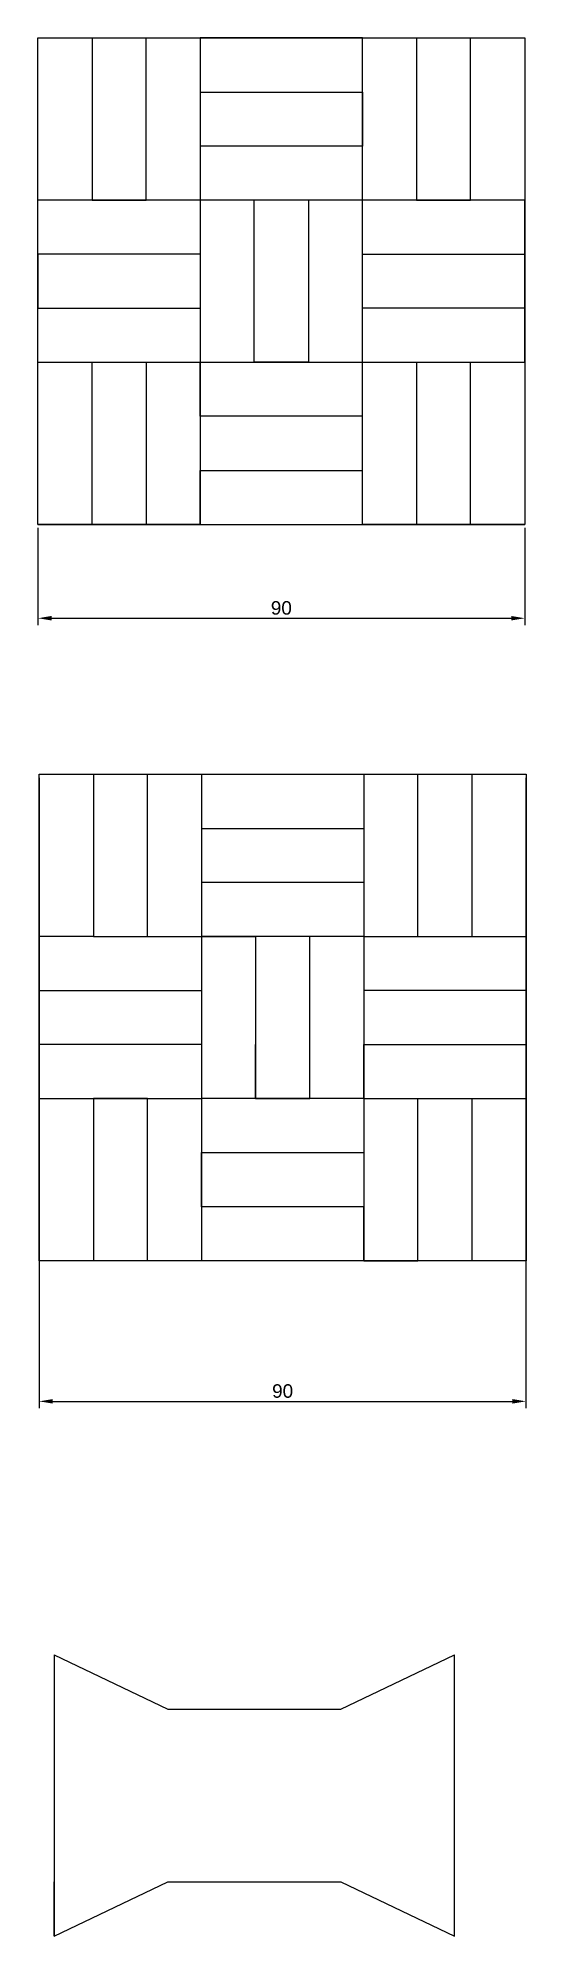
# Model space of a CAD drawing. Header units: millimetres. Extents: x 880 to 2522, y 2327 to 2730.
# Drawn here: x 880.3 to 970.6, y 2341.2 to 2692.4 of the extents above; entities that cross this region are included whole.
import ezdxf

# ---------------------------------------------------------------- set-up
doc = ezdxf.new("R2010")
doc.units = ezdxf.units.MM
doc.styles.get("Standard").update_dxf_attribs({"font": 'arial.ttf'})
doc.dimstyles.new('ISO-25', dxfattribs={"dimtxt": 2.5, "dimasz": 2.5, "dimexe": 1.25, "dimexo": 0.625, "dimtad": 1, "dimtxsty": 'Standard', "dimcen": 2.5, "dimadec": 0, "dimazin": 0, "dimtfac": 1, "dimtmove": 0, "dimatfit": 3, "dimfxl": 1, "dimarcsym": 0})

msp = doc.modelspace()

# ---------------------------------------------------------------- blocks, each defined once
blk = doc.blocks.new('*D1')
at = {"color": 0, "lineweight": -2, "transparency": 16777216}
for p, q in [((880.32, 2601.74), (880.32, 2583.75)), ((970.32, 2601.74), (970.32, 2583.75)), ((882.82, 2585), (967.82, 2585))]:
    blk.add_line(p, q, dxfattribs=at)
at = {"color": 0, "transparency": 16777216}
for points in [[(882.82, 2585.42), (882.82, 2584.59), (880.32, 2585)], [(967.82, 2585.42), (967.82, 2584.59), (970.32, 2585)]]:
    blk.add_solid(points, dxfattribs=at)
at = {"layer": 'Defpoints', "color": 0, "transparency": 16777216}
for p in [(880.32, 2602.37), (970.32, 2602.37), (970.32, 2585)]:
    blk.add_point(p, dxfattribs=at)
at = {"color": 0, "transparency": 16777216, "insert": (925.32, 2586.9), "char_height": 2.5, "attachment_point": 5}
blk.add_mtext('90', dxfattribs=at)
blk = doc.blocks.new('*D83')
at = {"color": 0, "lineweight": -2, "transparency": 16777216}
for p, q in [((880.56, 2555.5), (880.56, 2438.86)), ((970.56, 2555.5), (970.56, 2438.86)), ((883.06, 2440.11), (968.06, 2440.11))]:
    blk.add_line(p, q, dxfattribs=at)
at = {"color": 0, "transparency": 16777216}
for points in [[(883.06, 2440.53), (883.06, 2439.7), (880.56, 2440.11)], [(968.06, 2440.53), (968.06, 2439.7), (970.56, 2440.11)]]:
    blk.add_solid(points, dxfattribs=at)
at = {"layer": 'Defpoints', "color": 0, "transparency": 16777216}
for p in [(880.56, 2556.13), (970.56, 2556.13), (970.56, 2440.11)]:
    blk.add_point(p, dxfattribs=at)
at = {"color": 0, "transparency": 16777216, "insert": (925.56, 2442.01), "char_height": 2.5, "attachment_point": 5}
blk.add_mtext('90', dxfattribs=at)

# ---------------------------------------------------------------- dimensions: what is measured, and where the dimension line sits
for base, p1, p2, picture, middle in [((970.32, 2585.003), (880.32, 2602.366), (970.32, 2602.366), '*D1', (925.32, 2586.905)), ((970.565, 2440.112), (880.565, 2556.126), (970.565, 2556.126), '*D83', (925.565, 2442.014))]:
    dim = msp.add_linear_dim(base=base, p1=p1, p2=p2, dimstyle='ISO-25')
    dim.commit()
    dim.dimension.update_dxf_attribs({"geometry": picture, "text_midpoint": middle})

# ---------------------------------------------------------------- linework, layer by layer
for p, q in [((880.32, 2602.366), (880.32, 2692.366)), ((880.32, 2692.366), (970.32, 2692.366)), ((880.32, 2692.366), (890.32, 2692.366)), ((890.32, 2692.366), (890.32, 2662.366)), ((900.32, 2662.366), (900.32, 2692.366)), ((900.32, 2692.366), (910.32, 2692.366)), ((940.32, 2692.366), (910.32, 2692.366)), ((910.32, 2692.366), (910.32, 2602.366)), ((910.32, 2692.366), (910.32, 2682.366)), ((940.32, 2602.366), (940.32, 2692.366)), ((940.32, 2692.366), (950.32, 2692.366)), ((950.32, 2692.366), (950.32, 2662.366)), ((960.32, 2662.366), (960.32, 2692.366)), ((970.32, 2692.366), (970.32, 2602.366)), ((910.32, 2682.366), (940.32, 2682.366)), ((940.32, 2682.366), (940.32, 2672.366)), ((940.32, 2672.366), (910.32, 2672.366)), ((970.32, 2662.366), (880.32, 2662.366)), ((890.32, 2662.366), (900.32, 2662.366)), ((920.32, 2662.366), (910.32, 2662.366)), ((910.32, 2662.366), (910.32, 2652.366)), ((920.32, 2632.366), (920.32, 2662.366)), ((970.32, 2662.366), (930.32, 2662.366)), ((930.32, 2662.366), (930.32, 2652.366)), ((950.32, 2662.366), (960.32, 2662.366)), ((970.32, 2632.366), (970.32, 2662.366)), ((970.32, 2652.366), (970.32, 2662.366)), ((910.32, 2652.366), (880.32, 2652.366)), ((880.32, 2652.366), (880.32, 2642.366)), ((930.32, 2652.366), (930.32, 2632.366)), ((940.32, 2642.366), (940.32, 2652.366)), ((940.32, 2652.366), (970.32, 2652.366)), ((880.32, 2642.366), (910.32, 2642.366)), ((970.32, 2642.366), (940.32, 2642.366)), ((970.32, 2632.366), (970.32, 2642.366)), ((880.32, 2602.366), (880.32, 2632.366)), ((880.32, 2632.366), (970.32, 2632.366)), ((890.32, 2602.366), (890.32, 2632.366)), ((890.32, 2632.366), (900.32, 2632.366)), ((900.32, 2632.366), (900.32, 2602.366)), ((910.32, 2622.366), (910.32, 2632.366)), ((910.32, 2632.366), (940.32, 2632.366)), ((930.32, 2632.366), (920.32, 2632.366)), ((940.32, 2632.366), (950.32, 2632.366)), ((950.32, 2632.366), (950.32, 2602.366)), ((960.32, 2602.366), (960.32, 2632.366)), ((960.32, 2632.366), (970.32, 2632.366)), ((940.32, 2622.366), (910.32, 2622.366)), ((940.32, 2612.366), (940.32, 2622.366)), ((910.32, 2602.366), (910.32, 2612.366)), ((910.32, 2612.366), (940.32, 2612.366)), ((880.32, 2602.366), (880.32, 2602.366)), ((880.32, 2602.366), (970.32, 2602.366)), ((910.32, 2602.366), (880.32, 2602.366)), ((880.32, 2602.366), (890.32, 2602.366)), ((900.32, 2602.366), (910.32, 2602.366)), ((970.32, 2602.366), (940.32, 2602.366)), ((950.32, 2602.366), (960.32, 2602.366))]:
    msp.add_line(p, q)
for points in [[(880.565, 2556.126), (970.565, 2556.126), (970.565, 2466.126), (880.565, 2466.126), (880.565, 2556.126)], [(880.565, 2556.126), (890.565, 2556.126), (890.565, 2526.126), (900.565, 2526.126), (900.565, 2556.126), (910.565, 2556.126), (910.565, 2466.126), (900.565, 2466.126), (900.565, 2496.126), (890.565, 2496.126), (890.565, 2466.126)], [(910.565, 2556.126), (940.565, 2556.126), (940.565, 2526.126), (910.565, 2526.126)], [(910.565, 2556.126), (910.565, 2546.126), (940.565, 2546.126), (940.565, 2536.126), (910.565, 2536.126)], [(940.565, 2526.126), (950.565, 2526.126), (950.565, 2556.126)], [(950.565, 2556.126), (960.565, 2556.126), (960.565, 2526.126)], [(890.565, 2526.126), (880.565, 2526.126), (880.565, 2516.126), (910.565, 2516.126), (910.565, 2506.126), (880.565, 2506.126), (880.565, 2496.126), (910.565, 2496.126)], [(900.565, 2526.126), (910.565, 2526.126)], [(940.565, 2526.126), (940.565, 2496.126), (910.565, 2496.126)], [(910.565, 2526.126), (920.565, 2526.126), (920.565, 2496.126), (920.565, 2506.126)], [(920.565, 2496.126), (930.565, 2496.126), (930.565, 2526.126)], [(940.565, 2526.126), (970.565, 2526.126)], [(940.565, 2496.126), (940.565, 2506.126), (970.565, 2506.126), (970.565, 2516.126), (940.565, 2516.126)], [(940.565, 2496.126), (940.565, 2466.126)], [(940.565, 2496.126), (970.565, 2496.126)], [(950.565, 2466.126), (950.565, 2496.126)], [(950.565, 2496.126), (960.565, 2496.126), (960.565, 2466.126)], [(910.565, 2476.126), (910.565, 2486.126), (940.565, 2486.126)], [(940.565, 2466.126), (940.565, 2476.126), (910.565, 2476.126)], [(940.565, 2466.126), (950.565, 2466.126)], [(883.335, 2393.184), (883.335, 2341.184)], [(883.335, 2393.184), (904.335, 2383.184)], [(936.335, 2383.184), (957.335, 2393.184)], [(957.335, 2341.184), (957.335, 2393.184)], [(904.335, 2383.184), (936.335, 2383.184)], [(883.335, 2341.184), (883.335, 2351.184)], [(883.335, 2341.184), (904.335, 2351.184)], [(904.335, 2351.184), (936.335, 2351.184)], [(936.335, 2351.184), (957.335, 2341.184)]]:
    msp.add_lwpolyline(points)

msp.set_redraw_order([(e.dxf.handle, doc.entitydb.next_handle()) for e in msp.query("TEXT MTEXT ATTDEF DIMENSION ARC_DIMENSION")])  # texts and dimensions are drawn at this point

doc.saveas('drawing.dxf')
